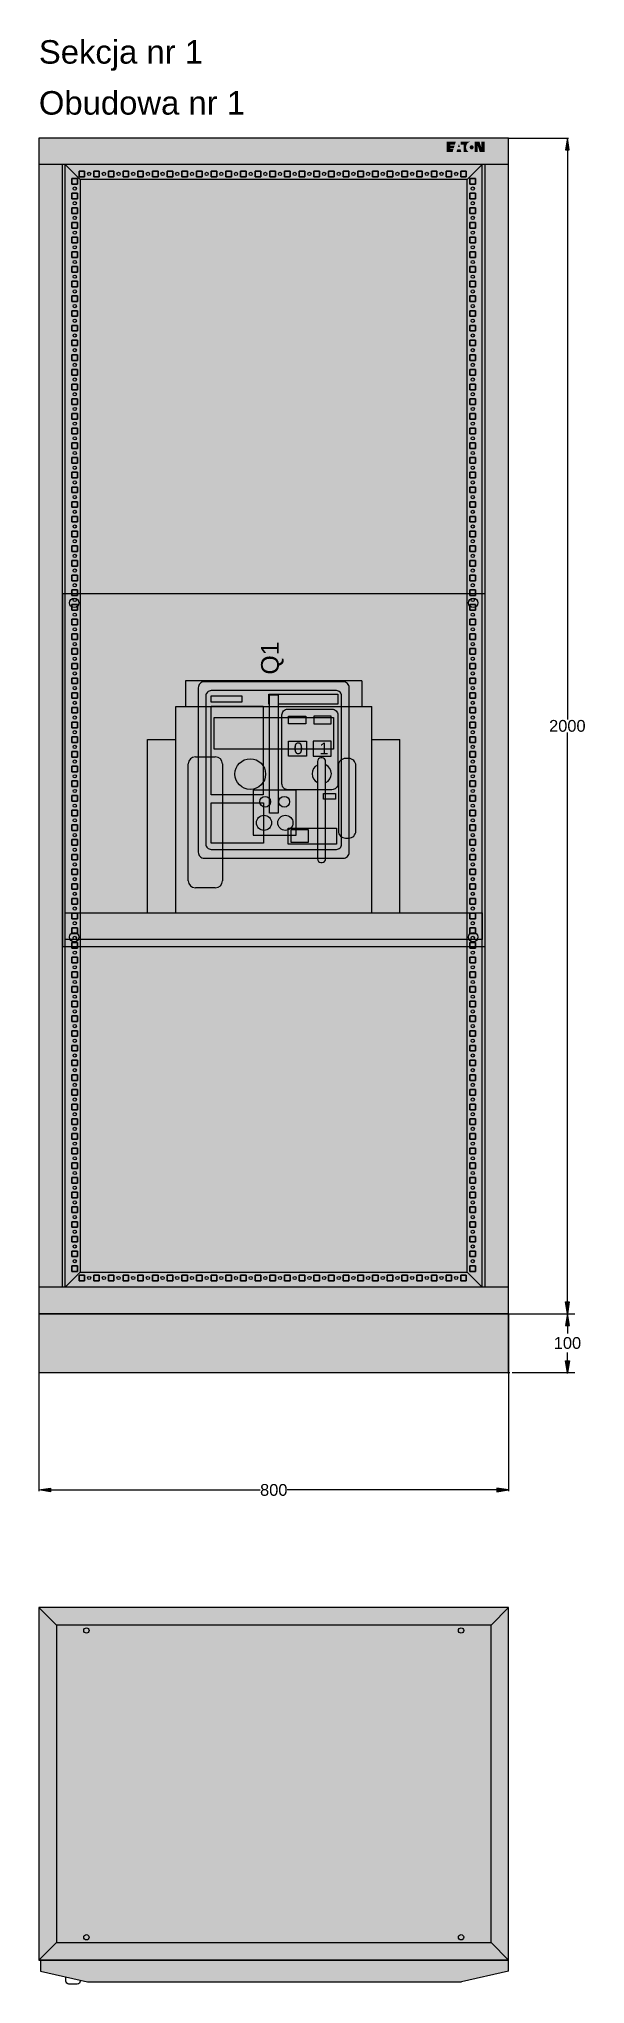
# Model space of a CAD drawing. Extents: x 0 to 93, y -114 to 217.
import ezdxf

# ---------------------------------------------------------------- set-up
doc = ezdxf.new("R2010")
doc.units = 0
doc.header["$PDMODE"] = 2
doc.header["$PDSIZE"] = 0.2
for name, color, linetype in [('description', 7, 'Continuous'), ('device_rail', 7, 'Continuous'), ('devices', 7, 'Continuous'), ('dimension', 7, 'Continuous'), ('front_plates', 7, 'Continuous'), ('OZNACZENIE', 7, 'Continuous'), ('rear_wall', 7, 'Continuous'), ('top_view', 7, 'Continuous')]:
    doc.layers.add(name, color=color, linetype=linetype)
doc.styles.get("Standard").update_dxf_attribs({"font": 'Arial', "height": 1})
doc.dimstyles.get("Standard").update_dxf_attribs({"dimtxt": 2, "dimasz": 2, "dimexe": 0.2, "dimexo": 0.05, "dimtad": 1, "dimtoh": 1, "dimdec": 0, "dimlfac": 10, "dimzin": 1, "dimdsep": 46, "dimtxsty": 'Standard', "dimsah": 1, "dimcen": 0.09, "dimadec": 4, "dimazin": 0, "dimtp": 1, "dimtm": 1, "dimtfac": 1, "dimtdec": 4, "dimtmove": 0, "dimatfit": 3, "dimfxl": 1, "dimtolj": 1, "dimtzin": 0, "dimarcsym": 0})

# ---------------------------------------------------------------- blocks, each defined once
blk = doc.blocks.new('*D23')
at = {"layer": 'dimension'}
for points in [[(89.67, 198), (90.33, 198), (90, 200)], [(89.67, 2), (90.33, 2), (90, 0)]]:
    blk.add_hatch(color=256, dxfattribs=at).paths.add_polyline_path(points, flags=0)
at = {"layer": 'Defpoints'}
for p in [(80, 200), (80, 0), (90, 0)]:
    blk.add_point(p, dxfattribs=at)
at = {"layer": 'dimension'}
for p, q in [((80.06, 200), (90.18, 200)), ((90, 198), (90, 101.11)), ((90, 2), (90, 98.89)), ((80.06, 0), (90.18, 0))]:
    blk.add_line(p, q, dxfattribs=at)
for points in [[(89.67, 198), (90.33, 198), (90, 200)], [(89.67, 2), (90.33, 2), (90, 0)]]:
    blk.add_lwpolyline(points, close=True, dxfattribs=at)
at = {"layer": 'dimension', "insert": (90, 100), "char_height": 2, "attachment_point": 5}
blk.add_mtext('\\A1;2000', dxfattribs=at)
blk = doc.blocks.new('*D24')
at = {"layer": 'dimension'}
for points in [[(2, -29.67), (2, -30.33), (0, -30)], [(78, -29.67), (78, -30.33), (80, -30)]]:
    blk.add_hatch(color=256, dxfattribs=at).paths.add_polyline_path(points, flags=0)
at = {"layer": 'Defpoints'}
for p in [(0, 0), (80, 0), (80, -30)]:
    blk.add_point(p, dxfattribs=at)
at = {"layer": 'dimension'}
for p, q in [((0, -0.06), (0, -30.18)), ((80, -0.06), (80, -30.18)), ((2, -30), (37.7, -30)), ((78, -30), (42.3, -30))]:
    blk.add_line(p, q, dxfattribs=at)
for points in [[(2, -29.67), (2, -30.33), (0, -30)], [(78, -29.67), (78, -30.33), (80, -30)]]:
    blk.add_lwpolyline(points, close=True, dxfattribs=at)
at = {"layer": 'dimension', "insert": (40, -30), "char_height": 2, "attachment_point": 5}
blk.add_mtext('\\A1;800', dxfattribs=at)
blk = doc.blocks.new('*D25')
at = {"layer": 'dimension'}
for points in [[(89.68, -2), (90.35, -2), (90.02, 0)], [(89.68, -8), (90.35, -8), (90.02, -10)]]:
    blk.add_hatch(color=256, dxfattribs=at).paths.add_polyline_path(points, flags=0)
for p, q in [((80.62, 0), (91.27, 0)), ((90.02, -2), (90.02, -3.37)), ((90.02, -8), (90.02, -6.62)), ((80.62, -10), (91.27, -10))]:
    blk.add_line(p, q, dxfattribs=at)
for points in [[(89.68, -2), (90.35, -2), (90.02, 0)], [(89.68, -8), (90.35, -8), (90.02, -10)]]:
    blk.add_lwpolyline(points, close=True, dxfattribs=at)
for p in [(80, 0), (80, -10), (90.02, -10)]:
    blk.add_point(p, dxfattribs=at)
at = {"layer": 'dimension', "insert": (90.02, -5), "char_height": 2, "attachment_point": 5}
blk.add_mtext('\\A1;100', dxfattribs=at)
blk = doc.blocks.new('115150b')
at = {"layer": 'device_rail'}
blk.add_hatch(color=254, dxfattribs=at).paths.add_polyline_path([(0.5, -28.82), (0.5, -24.32), (71.5, -24.32), (71.5, -28.82)])
at = {"layer": 'device_rail', "color": 18}
blk.add_lwpolyline([(0.5, -28.82), (0.5, -24.32), (71.5, -24.32), (71.5, -28.82)], close=True, dxfattribs=at)
at = {"flags": 1}
for tag, p in [('BD', (74.39, -12.6)), ('TYP', (74.39, -16.2)), ('NK', (74.39, -14.6)), ('PO', (74.39, -17.73))]:
    blk.add_attdef(tag, p, '', height=1, dxfattribs=at)
blk = doc.blocks.new('IZMX40_430')
at = {"layer": 'devices'}
h = blk.add_hatch(color=9, dxfattribs=at)
h.paths.add_polyline_path([(2.7, 18.92, 1), (0.88, 18.92, 1)], flags=0)
h.paths.add_polyline_path([(3.27, 15.34, 1), (0.69, 15.34, 1)], flags=0)
h.paths.add_polyline_path([(-0.37, 15.34, 1), (-2.94, 15.34, 1)], flags=0)
h.paths.add_polyline_path([(-0.56, 18.92, 1), (-2.38, 18.92, 1)], flags=0)
h.paths.add_polyline_path([(-0.56, 18.92, 1), (-2.38, 18.92, 1)], flags=0)
h.paths.add_polyline_path([(2.7, 18.92, 1), (0.88, 18.92, 1)], flags=0)
h.paths.add_polyline_path([(-0.37, 15.34, 1), (-2.94, 15.34, 1)], flags=0)
h.paths.add_polyline_path([(3.27, 15.34, 1), (0.69, 15.34, 1)], flags=0)
h.paths.add_polyline_path([(7.44, 25.15, 0.618283), (7.44, 22.22)], flags=0)
h.paths.add_polyline_path([(7.44, 9.21, 0.414214), (8.04, 8.6), (8.24, 8.6, 0.414214), (8.84, 9.21), (8.84, 22.2), (8.84, 25.18), (8.84, 25.78, 0.414214), (8.24, 26.39), (8.04, 26.39, 0.414214), (7.44, 25.78), (7.44, 25.15), (7.44, 22.22)], flags=0)
h.paths.add_polyline_path([(8.84, 22.2, 0.645879), (8.84, 25.18)], flags=0)
h.paths.add_polyline_path([(16.7, 35.1), (15.02, 35.1), (-15.02, 35.1), (-16.7, 35.1), (-16.7, 29.5), (-16.7, 0), (16.7, 0), (16.7, 29.5)], flags=0)
h.paths.add_polyline_path([(16.7, 0), (21.5, 0), (21.5, 29.5), (16.7, 29.5)], flags=0)
h.paths.add_polyline_path([(-21.5, 29.5), (-21.5, 0), (-16.7, 0), (-16.7, 29.5)], flags=0)
h.paths.add_polyline_path([(15.02, 39.5), (-15.02, 39.5), (-15.02, 35.1), (15.02, 35.1)], flags=0)
h.paths.add_polyline_path([(12.77, 12.73, 0.414214), (13.98, 13.94), (13.98, 25.07, 0.414214), (12.77, 26.28), (12.22, 26.28, 0.414214), (11.01, 25.07), (11.01, 13.94, 0.414214), (12.22, 12.73)], flags=0)
h.paths.add_polyline_path([(3.83, 13.25), (3.83, 20.89), (-3.51, 20.89), (-3.51, 13.25)], flags=0)
h.paths.add_polyline_path([(-1.38, 23.63, 1), (-6.61, 23.63, 1)], flags=0)
h.paths.add_polyline_path([(-13.34, 26.56, 0.414214), (-14.55, 25.35), (-14.55, 5.49, 0.414214), (-13.34, 4.28), (-9.95, 4.28, 0.414214), (-8.74, 5.49), (-8.74, 25.35, 0.414214), (-9.95, 26.56)], flags=0)
h.paths.add_polyline_path([(-10.16, 33.25), (-10.16, 27.84), (10.16, 27.84), (10.16, 33.25)], flags=0)
h.paths.add_polyline_path([(-9.95, 26.56, -0.414214), (-8.74, 25.35), (-8.74, 5.49, -0.414214), (-9.95, 4.28), (-13.34, 4.28, -0.414214), (-14.55, 5.49), (-14.55, 25.35, -0.414214), (-13.34, 26.56)], flags=0)
h.paths.add_polyline_path([(-1.38, 23.63, 1), (-6.61, 23.63, 1)], flags=0)
h.paths.add_polyline_path([(12.22, 12.73, -0.414214), (11.01, 13.94), (11.01, 25.07, -0.414214), (12.22, 26.28), (12.77, 26.28, -0.414214), (13.98, 25.07), (13.98, 13.94, -0.414214), (12.77, 12.73)], flags=0)
h.paths.add_polyline_path([(10.16, 33.25), (10.16, 27.84), (-10.16, 27.84), (-10.16, 33.25)], flags=0)
h.paths.add_polyline_path([(-3.51, 13.25), (-3.51, 20.89), (3.83, 20.89), (3.83, 13.25)], flags=0)
h.paths.add_polyline_path([(7.44, 22.22, -0.618283), (7.44, 25.15), (7.44, 25.78, -0.414214), (8.04, 26.39), (8.24, 26.39, -0.414214), (8.84, 25.78), (8.84, 25.18, -0.645879), (8.84, 22.2), (8.84, 9.21, -0.414214), (8.24, 8.6), (8.04, 8.6, -0.414214), (7.44, 9.21)], flags=0)
for p, q in [((15.02, 39.5), (-15.02, 39.5)), ((-15.02, 39.5), (-15.02, 35.1)), ((15.02, 39.5), (15.02, 35.1)), ((-16.7, 0), (-16.7, 35.1)), ((-16.7, 35.1), (16.7, 35.1)), ((16.7, 0), (16.7, 35.1)), ((-21.5, 0), (-21.5, 29.5)), ((-21.5, 29.5), (-16.7, 29.5)), ((-13.34, 26.56), (-9.95, 26.56)), ((16.7, 29.5), (21.5, 29.5)), ((21.5, 0), (21.5, 29.5)), ((-14.55, 5.49), (-14.55, 25.35)), ((-8.74, 25.35), (-8.74, 5.49)), ((-9.95, 4.28), (-13.34, 4.28)), ((-21.5, 0), (21.5, 0))]:
    blk.add_line(p, q, dxfattribs=at)
for points in [[(-10.16, 33.25), (10.16, 33.25), (10.16, 27.84), (-10.16, 27.84)], [(-3.51, 13.25), (3.83, 13.25), (3.83, 20.89), (-3.51, 20.89)]]:
    blk.add_lwpolyline(points, close=True, dxfattribs=at)
for points in [[(8.04, 8.6), (8.24, 8.6, 0.414214), (8.84, 9.21), (8.84, 25.78, 0.414214), (8.24, 26.39), (8.04, 26.39, 0.414214), (7.44, 25.78), (7.44, 9.21, 0.414214)], [(12.22, 12.73), (12.77, 12.73, 0.414214), (13.98, 13.94), (13.98, 25.07, 0.414214), (12.77, 26.28), (12.22, 26.28, 0.414214), (11.01, 25.07), (11.01, 13.94, 0.414214)]]:
    blk.add_lwpolyline(points, format="xyb", close=True, dxfattribs=at)
for centre, radius in [((-4, 23.63), 2.61), ((-1.66, 15.34), 1.29), ((-1.47, 18.92), 0.911), ((1.98, 15.34), 1.29), ((1.79, 18.92), 0.911)]:
    blk.add_circle(centre, radius, dxfattribs=at)
for centre, radius, start, end in [((-13.34, 25.35), 1.21, 90, 180), ((-9.95, 25.35), 1.21, 0, 90), ((8.17, 23.69), 1.64, 116.5444, 243.4556), ((8.17, 23.69), 1.64, 294.2848, 65.7152), ((-13.34, 5.49), 1.21, 180, 270), ((-9.95, 5.49), 1.21, 270, 0)]:
    blk.add_arc(centre, radius, start, end, dxfattribs=at)
at = {"flags": 1}
for tag, p in [('BD', (841.48, 349.09)), ('NK', (841.48, 347.1)), ('TYP', (841.48, 345.5)), ('PO', (841.48, 343.97)), ('BD', (610.31, 172.95)), ('TYP', (610.31, 169.36)), ('NK', (610.31, 170.96)), ('PO', (610.31, 167.82)), ('BD', (605.21, 138.06)), ('NK', (605.21, 136.06)), ('TYP', (605.21, 134.46)), ('PO', (605.21, 132.93)), ('BD', (25.12, 12.33)), ('NK', (25.12, 10.34)), ('TYP', (25.12, 8.74)), ('PO', (25.12, 7.2))]:
    blk.add_attdef(tag, p, '', height=1, dxfattribs=at)
at = {"layer": 'OZNACZENIE'}
blk.add_attdef('OZ', (0.86, 40.56), '', height=3.02, rotation=90, dxfattribs=at)
blk = doc.blocks.new('294925cxenergyizm')
at = {"layer": 'front_plates'}
blk.add_hatch(color=30, dxfattribs=at).paths.add_polyline_path([(0, 60), (0, 0), (72, 0), (72, 60)], flags=0)
h = blk.add_hatch(color=254, dxfattribs=at)
h.paths.add_polyline_path([(2.81, 58.43, 1), (1.22, 58.43, 1)], flags=0)
h.paths.add_polyline_path([(70.78, 58.43, 1), (69.19, 58.43, 1)], flags=0)
h.paths.add_polyline_path([(2.81, 1.57, 1), (1.22, 1.57, 1)], flags=0)
h.paths.add_polyline_path([(70.78, 1.57, 1), (69.19, 1.57, 1)], flags=0)
at = {"layer": 'front_plates', "color": 18}
blk.add_lwpolyline([(0, 60), (0, 0), (72, 0), (72, 60)], close=True, dxfattribs=at)
at = {"layer": 'front_plates', "color": 9}
for points in [[(24.15, 15), (47.85, 15, 0.414214), (48.85, 16), (48.85, 44, 0.414214), (47.85, 45), (24.15, 45, 0.414214), (23.15, 44), (23.15, 16, 0.414214)], [(25.33, 16.5), (46.66, 16.5, 0.414214), (47.56, 17.4), (47.56, 42.6, 0.414214), (46.66, 43.5), (25.33, 43.5, 0.414214), (24.43, 42.6), (24.43, 17.4, 0.414214)], [(38.39, 40.37), (45.92, 40.37, -0.414214), (46.92, 39.37), (46.92, 27.65, -0.414214), (45.92, 26.65), (38.39, 26.65, -0.414214), (37.39, 27.65), (37.39, 39.37, -0.414214)]]:
    blk.add_lwpolyline(points, format="xyb", close=True, dxfattribs=at)
for points in [[(25.33, 42.6), (30.54, 42.6), (30.54, 41.52), (25.33, 41.52)], [(25.33, 40.87), (34.21, 40.87), (34.21, 25.79), (25.33, 25.79)], [(35.27, 42.79), (36.73, 42.79), (36.73, 22.66), (35.27, 22.66)], [(38.53, 39.18), (41.48, 39.18), (41.48, 37.83), (38.53, 37.83)], [(45.78, 39.18), (42.83, 39.18), (42.83, 37.83), (45.78, 37.83)], [(38.53, 34.88), (41.59, 34.88), (41.59, 32.35), (38.53, 32.35)], [(45.78, 34.88), (42.73, 34.88), (42.73, 32.35), (45.78, 32.35)], [(25.33, 24.39), (34.28, 24.39), (34.28, 17.54), (25.33, 17.54)], [(44.45, 26.01), (46.54, 26.01), (46.54, 25.05), (44.45, 25.05)], [(38.44, 20.09), (46.66, 20.09), (46.66, 17.4), (38.44, 17.4)], [(38.95, 19.88), (41.86, 19.88), (41.86, 17.66), (38.95, 17.66)]]:
    blk.add_lwpolyline(points, close=True, dxfattribs=at)
blk.add_lwpolyline([(35.27, 41.18), (35.16, 41.18), (35.16, 42.89), (46.91, 42.89), (46.91, 41.18), (36.73, 41.18)], dxfattribs=at)
at = {"layer": 'front_plates'}
for centre in [(2.02, 58.43), (69.98, 58.43), (2.02, 1.57), (69.98, 1.57)]:
    blk.add_circle(centre, 0.796, dxfattribs=at)
at = {"flags": 1}
for tag, p in [('BD', (105.35, 16.91)), ('TYP', (105.35, 13.32)), ('NK', (105.35, 14.92)), ('PO', (105.35, 11.78))]:
    blk.add_attdef(tag, p, '', height=1, dxfattribs=at)
at = {"layer": 'front_plates', "color": 9, "char_height": 2, "attachment_point": 1}
for s, insert, width in [('0', (39.4, 34.69), 1.32), ('1', (43.78, 34.65), 0.7456)]:
    blk.add_mtext(s, dxfattribs=dict(at, insert=insert, width=width))
blk = doc.blocks.new('xvtl_8x6_top')
at = {"layer": 'top_view'}
h = blk.add_hatch(color=127, dxfattribs=at)
h.paths.add_polyline_path([(0, 0), (80, 0), (80, 60), (0, 60)])
h.paths.add_polyline_path([(3, 3), (77, 3), (77, 57), (3, 57)])
blk.add_hatch(color=115, dxfattribs=at).paths.add_polyline_path([(3, 3), (77, 3), (77, 57), (3, 57)])
blk.add_hatch(color=96, dxfattribs=at).paths.add_polyline_path([(80, -1.85), (80, 0), (0.3, 0), (0.3, -1.85), (8.3, -3.7), (72, -3.7)], flags=0)
for p, q in [((3, 57), (0, 60)), ((77, 57), (80, 60)), ((3, 3), (0, 0)), ((77, 3), (80, 0)), ((0.3, -1.85), (8.3, -3.7)), ((80, -1.85), (72, -3.7))]:
    blk.add_line(p, q, dxfattribs=at)
for points in [[(0, 0), (80, 0), (80, 60), (0, 60)], [(3, 3), (77, 3), (77, 57), (3, 57)]]:
    blk.add_lwpolyline(points, close=True, dxfattribs=at)
for points in [[(80, -1.85), (80, 0), (0.3, 0), (0.3, -1.85)], [(8.3, -3.7), (72, -3.7)]]:
    blk.add_lwpolyline(points, dxfattribs=at)
blk.add_lwpolyline([(7.04, -3.41), (7.04, -3.57, -0.414214), (6.54, -4.07), (5.11, -4.07, -0.414214), (4.61, -3.57), (4.61, -2.85)], format="xyb", dxfattribs=at)
for centre in [(8.1, 56.1), (71.9, 56.1), (8.1, 3.9), (71.9, 3.9)]:
    blk.add_circle(centre, 0.453, dxfattribs=at)
at = {"flags": 1}
for tag, p in [('BD', (-10.45, -13.35)), ('TYP', (-10.45, -16.94)), ('NK', (-10.45, -15.34)), ('PO', (-10.45, -18.48))]:
    blk.add_attdef(tag, p, '', height=1, dxfattribs=at)
blk = doc.blocks.new('114425a')
at = {"layer": 'rear_wall'}
blk.add_hatch(color=127, dxfattribs=at).paths.add_polyline_path([(0, 200), (0, 0), (80, 0), (80, 200)])
at = {"layer": 'rear_wall', "linetype": 'Continuous', "true_color": 0x0067c6}
for points in [[(70.84, 198.89), (70.06, 198.89), (70.06, 198.75), (70.8, 198.75), (70.65, 198.28), (70.05, 198.28), (70.05, 198.14), (70.61, 198.14), (70.46, 197.66), (69.45, 197.66), (69.45, 199.38), (70.99, 199.38)], [(73.43, 199.38), (71.83, 199.38), (71.83, 198.89), (72.34, 198.89), (72.34, 197.66), (73.15, 197.66), (73.13, 197.67), (73.1, 197.69), (73.06, 197.73), (73.02, 197.77), (72.98, 197.82), (72.93, 197.88), (72.88, 197.95), (72.84, 198.03), (72.81, 198.12), (72.78, 198.22), (72.76, 198.33), (72.75, 198.45), (72.75, 198.53), (72.76, 198.6), (72.78, 198.67), (72.79, 198.74), (72.82, 198.81), (72.84, 198.88), (72.88, 198.94), (72.91, 199), (72.95, 199.06), (73, 199.12), (73.05, 199.17), (73.1, 199.22), (73.16, 199.26), (73.22, 199.3), (73.29, 199.33), (73.36, 199.36)], [(73.79, 198.8), (73.71, 198.81), (73.63, 198.8), (73.56, 198.77), (73.5, 198.73), (73.44, 198.67), (73.4, 198.6), (73.38, 198.53), (73.37, 198.45), (73.38, 198.37), (73.4, 198.29), (73.44, 198.23), (73.49, 198.17), (73.55, 198.13), (73.62, 198.11), (73.7, 198.1), (73.78, 198.11), (73.85, 198.13), (73.92, 198.17), (73.97, 198.23), (74.01, 198.29), (74.04, 198.37), (74.04, 198.45), (74.04, 198.53), (74.01, 198.6), (73.97, 198.67), (73.92, 198.73), (73.86, 198.77)], [(75.36, 198.35), (75.37, 198.35), (75.37, 198.32), (75.38, 198.3), (75.38, 198.32), (75.38, 198.34), (75.38, 198.35), (75.38, 199.38), (75.9, 199.38), (75.9, 197.66), (75.07, 197.66), (74.76, 198.68), (74.75, 198.7), (74.75, 198.72), (74.74, 198.74), (74.74, 198.69), (74.74, 198.64), (74.74, 198.57), (74.74, 197.66), (74.22, 197.66), (74.22, 199.38), (75.05, 199.38)], [(71.26, 198.11), (71.12, 197.66), (71.95, 197.66), (71.81, 198.11)]]:
    blk.add_hatch(color=152, dxfattribs=at).paths.add_polyline_path(points)
at = {"layer": 'rear_wall', "true_color": 0xffffff}
blk.add_hatch(color=7, dxfattribs=at).paths.add_polyline_path([(69.46, 199.38), (75.9, 199.38), (75.9, 197.66), (69.46, 197.66)], flags=0)
at = {"layer": 'rear_wall', "linetype": 'Continuous', "true_color": 0x0067c6}
blk.add_hatch(color=152, dxfattribs=at).paths.add_polyline_path([(71.38, 198.5), (71.7, 198.5), (71.54, 199.05)], flags=0)
at = {"layer": 'rear_wall'}
blk.add_hatch(color=245, dxfattribs=at).paths.add_polyline_path([(7.04, 7.05), (72.94, 7.05), (72.92, 192.95), (7.04, 192.95)], flags=0)
for p, q in [((80, 200), (0, 200)), ((0, 200), (0, 0)), ((80, 200), (0, 200)), ((0, 200), (0, 0)), ((80, 0), (80, 200)), ((80, 0), (80, 200)), ((80, 195.5), (0, 195.5)), ((80, 195.5), (0, 195.5)), ((4, 4.5), (4, 195.5)), ((4, 4.5), (4, 195.5)), ((4.5, 4.5), (4.5, 195.5)), ((4.5, 195.5), (7.04, 192.95)), ((4.5, 4.5), (4.5, 195.5)), ((4.5, 195.5), (7.04, 192.95)), ((72.92, 192.95), (75.5, 195.5)), ((72.92, 192.95), (75.5, 195.5)), ((75.5, 4.5), (75.5, 195.5)), ((75.5, 4.5), (75.5, 195.5)), ((76, 4.5), (76, 195.5)), ((76, 4.5), (76, 195.5)), ((72.92, 192.95), (7.04, 192.95)), ((7.04, 192.95), (7.04, 7.05)), ((72.92, 192.95), (7.04, 192.95)), ((7.04, 192.95), (7.04, 7.05)), ((72.94, 7.05), (72.92, 192.95)), ((72.94, 7.05), (72.92, 192.95)), ((7.04, 7.05), (4.5, 4.5)), ((4.5, 4.5), (7.04, 7.05)), ((4.5, 4.5), (7.04, 7.05)), ((7.04, 7.05), (72.94, 7.05)), ((72.94, 7.05), (75.5, 4.5)), ((72.94, 7.05), (75.5, 4.5)), ((80, 4.5), (0, 4.5)), ((80, 4.5), (0, 4.5)), ((0, 0), (80, 0)), ((0, 0), (80, 0))]:
    blk.add_line(p, q, dxfattribs=at)
for points in [[(5.63, 192.2), (6.58, 192.2), (6.58, 193.15), (5.63, 193.15)], [(5.63, 192.2), (6.58, 192.2), (6.58, 193.15), (5.63, 193.15)], [(6.58, 192.2), (5.63, 192.2), (5.63, 193.15), (6.58, 193.15)], [(6.84, 194.4), (7.79, 194.4), (7.79, 193.45), (6.84, 193.45)], [(6.84, 193.45), (7.79, 193.45), (7.79, 194.4), (6.84, 194.4)], [(9.34, 194.4), (10.29, 194.4), (10.29, 193.45), (9.34, 193.45)], [(9.34, 193.45), (10.29, 193.45), (10.29, 194.4), (9.34, 194.4)], [(11.84, 194.4), (12.79, 194.4), (12.79, 193.45), (11.84, 193.45)], [(11.84, 193.45), (12.79, 193.45), (12.79, 194.4), (11.84, 194.4)], [(14.34, 194.4), (15.29, 194.4), (15.29, 193.45), (14.34, 193.45)], [(14.34, 193.45), (15.29, 193.45), (15.29, 194.4), (14.34, 194.4)], [(16.84, 194.4), (17.79, 194.4), (17.79, 193.45), (16.84, 193.45)], [(16.84, 193.45), (17.79, 193.45), (17.79, 194.4), (16.84, 194.4)], [(19.34, 194.4), (20.29, 194.4), (20.29, 193.45), (19.34, 193.45)], [(19.34, 193.45), (20.29, 193.45), (20.29, 194.4), (19.34, 194.4)], [(21.84, 194.4), (22.79, 194.4), (22.79, 193.45), (21.84, 193.45)], [(21.84, 193.45), (22.79, 193.45), (22.79, 194.4), (21.84, 194.4)], [(24.34, 194.4), (25.29, 194.4), (25.29, 193.45), (24.34, 193.45)], [(24.34, 193.45), (25.29, 193.45), (25.29, 194.4), (24.34, 194.4)], [(26.84, 194.4), (27.79, 194.4), (27.79, 193.45), (26.84, 193.45)], [(26.84, 193.45), (27.79, 193.45), (27.79, 194.4), (26.84, 194.4)], [(29.34, 194.4), (30.29, 194.4), (30.29, 193.45), (29.34, 193.45)], [(29.34, 193.45), (30.29, 193.45), (30.29, 194.4), (29.34, 194.4)], [(31.84, 194.4), (32.79, 194.4), (32.79, 193.45), (31.84, 193.45)], [(31.84, 193.45), (32.79, 193.45), (32.79, 194.4), (31.84, 194.4)], [(34.34, 194.4), (35.29, 194.4), (35.29, 193.45), (34.34, 193.45)], [(34.34, 193.45), (35.29, 193.45), (35.29, 194.4), (34.34, 194.4)], [(36.84, 194.4), (37.79, 194.4), (37.79, 193.45), (36.84, 193.45)], [(36.84, 193.45), (37.79, 193.45), (37.79, 194.4), (36.84, 194.4)], [(39.34, 194.4), (40.29, 194.4), (40.29, 193.45), (39.34, 193.45)], [(39.34, 193.45), (40.29, 193.45), (40.29, 194.4), (39.34, 194.4)], [(41.84, 194.4), (42.79, 194.4), (42.79, 193.45), (41.84, 193.45)], [(41.84, 193.45), (42.79, 193.45), (42.79, 194.4), (41.84, 194.4)], [(44.34, 194.4), (45.29, 194.4), (45.29, 193.45), (44.34, 193.45)], [(44.34, 193.45), (45.29, 193.45), (45.29, 194.4), (44.34, 194.4)], [(46.84, 194.4), (47.79, 194.4), (47.79, 193.45), (46.84, 193.45)], [(46.84, 193.45), (47.79, 193.45), (47.79, 194.4), (46.84, 194.4)], [(49.34, 194.4), (50.29, 194.4), (50.29, 193.45), (49.34, 193.45)], [(49.34, 193.45), (50.29, 193.45), (50.29, 194.4), (49.34, 194.4)], [(51.84, 194.4), (52.79, 194.4), (52.79, 193.45), (51.84, 193.45)], [(51.84, 193.45), (52.79, 193.45), (52.79, 194.4), (51.84, 194.4)], [(54.34, 194.4), (55.29, 194.4), (55.29, 193.45), (54.34, 193.45)], [(54.34, 193.45), (55.29, 193.45), (55.29, 194.4), (54.34, 194.4)], [(56.84, 194.4), (57.79, 194.4), (57.79, 193.45), (56.84, 193.45)], [(56.84, 193.45), (57.79, 193.45), (57.79, 194.4), (56.84, 194.4)], [(59.34, 194.4), (60.29, 194.4), (60.29, 193.45), (59.34, 193.45)], [(59.34, 193.45), (60.29, 193.45), (60.29, 194.4), (59.34, 194.4)], [(61.84, 194.4), (62.79, 194.4), (62.79, 193.45), (61.84, 193.45)], [(61.84, 193.45), (62.79, 193.45), (62.79, 194.4), (61.84, 194.4)], [(64.34, 194.4), (65.29, 194.4), (65.29, 193.45), (64.34, 193.45)], [(64.34, 193.45), (65.29, 193.45), (65.29, 194.4), (64.34, 194.4)], [(66.84, 194.4), (67.79, 194.4), (67.79, 193.45), (66.84, 193.45)], [(66.84, 193.45), (67.79, 193.45), (67.79, 194.4), (66.84, 194.4)], [(69.34, 194.4), (70.29, 194.4), (70.29, 193.45), (69.34, 193.45)], [(69.34, 193.45), (70.29, 193.45), (70.29, 194.4), (69.34, 194.4)], [(71.84, 194.4), (72.79, 194.4), (72.79, 193.45), (71.84, 193.45)], [(71.84, 193.45), (72.79, 193.45), (72.79, 194.4), (71.84, 194.4)], [(74.37, 192.2), (73.42, 192.2), (73.42, 193.15), (74.37, 193.15)], [(74.37, 192.2), (73.42, 192.2), (73.42, 193.15), (74.37, 193.15)], [(73.42, 192.2), (74.37, 192.2), (74.37, 193.15), (73.42, 193.15)], [(5.63, 189.7), (6.58, 189.7), (6.58, 190.65), (5.63, 190.65)], [(5.63, 189.7), (6.58, 189.7), (6.58, 190.65), (5.63, 190.65)], [(6.58, 189.7), (5.63, 189.7), (5.63, 190.65), (6.58, 190.65)], [(74.37, 189.7), (73.42, 189.7), (73.42, 190.65), (74.37, 190.65)], [(74.37, 189.7), (73.42, 189.7), (73.42, 190.65), (74.37, 190.65)], [(73.42, 189.7), (74.37, 189.7), (74.37, 190.65), (73.42, 190.65)], [(5.63, 187.2), (6.58, 187.2), (6.58, 188.15), (5.63, 188.15)], [(5.63, 187.2), (6.58, 187.2), (6.58, 188.15), (5.63, 188.15)], [(6.58, 187.2), (5.63, 187.2), (5.63, 188.15), (6.58, 188.15)], [(5.63, 184.7), (6.58, 184.7), (6.58, 185.65), (5.63, 185.65)], [(5.63, 184.7), (6.58, 184.7), (6.58, 185.65), (5.63, 185.65)], [(6.58, 184.7), (5.63, 184.7), (5.63, 185.65), (6.58, 185.65)], [(74.37, 187.2), (73.42, 187.2), (73.42, 188.15), (74.37, 188.15)], [(74.37, 187.2), (73.42, 187.2), (73.42, 188.15), (74.37, 188.15)], [(73.42, 187.2), (74.37, 187.2), (74.37, 188.15), (73.42, 188.15)], [(74.37, 184.7), (73.42, 184.7), (73.42, 185.65), (74.37, 185.65)], [(74.37, 184.7), (73.42, 184.7), (73.42, 185.65), (74.37, 185.65)], [(73.42, 184.7), (74.37, 184.7), (74.37, 185.65), (73.42, 185.65)], [(5.63, 182.2), (6.58, 182.2), (6.58, 183.15), (5.63, 183.15)], [(5.63, 182.2), (6.58, 182.2), (6.58, 183.15), (5.63, 183.15)], [(6.58, 182.2), (5.63, 182.2), (5.63, 183.15), (6.58, 183.15)], [(74.37, 182.2), (73.42, 182.2), (73.42, 183.15), (74.37, 183.15)], [(74.37, 182.2), (73.42, 182.2), (73.42, 183.15), (74.37, 183.15)], [(73.42, 182.2), (74.37, 182.2), (74.37, 183.15), (73.42, 183.15)], [(5.63, 179.7), (6.58, 179.7), (6.58, 180.65), (5.63, 180.65)], [(5.63, 179.7), (6.58, 179.7), (6.58, 180.65), (5.63, 180.65)], [(6.58, 179.7), (5.63, 179.7), (5.63, 180.65), (6.58, 180.65)], [(74.37, 179.7), (73.42, 179.7), (73.42, 180.65), (74.37, 180.65)], [(74.37, 179.7), (73.42, 179.7), (73.42, 180.65), (74.37, 180.65)], [(73.42, 179.7), (74.37, 179.7), (74.37, 180.65), (73.42, 180.65)], [(5.63, 177.2), (6.58, 177.2), (6.58, 178.15), (5.63, 178.15)], [(5.63, 177.2), (6.58, 177.2), (6.58, 178.15), (5.63, 178.15)], [(6.58, 177.2), (5.63, 177.2), (5.63, 178.15), (6.58, 178.15)], [(5.63, 174.7), (6.58, 174.7), (6.58, 175.65), (5.63, 175.65)], [(5.63, 174.7), (6.58, 174.7), (6.58, 175.65), (5.63, 175.65)], [(6.58, 174.7), (5.63, 174.7), (5.63, 175.65), (6.58, 175.65)], [(74.37, 177.2), (73.42, 177.2), (73.42, 178.15), (74.37, 178.15)], [(74.37, 177.2), (73.42, 177.2), (73.42, 178.15), (74.37, 178.15)], [(73.42, 177.2), (74.37, 177.2), (74.37, 178.15), (73.42, 178.15)], [(74.37, 174.7), (73.42, 174.7), (73.42, 175.65), (74.37, 175.65)], [(74.37, 174.7), (73.42, 174.7), (73.42, 175.65), (74.37, 175.65)], [(73.42, 174.7), (74.37, 174.7), (74.37, 175.65), (73.42, 175.65)], [(5.63, 172.2), (6.58, 172.2), (6.58, 173.15), (5.63, 173.15)], [(5.63, 172.2), (6.58, 172.2), (6.58, 173.15), (5.63, 173.15)], [(6.58, 172.2), (5.63, 172.2), (5.63, 173.15), (6.58, 173.15)], [(74.37, 172.2), (73.42, 172.2), (73.42, 173.15), (74.37, 173.15)], [(74.37, 172.2), (73.42, 172.2), (73.42, 173.15), (74.37, 173.15)], [(73.42, 172.2), (74.37, 172.2), (74.37, 173.15), (73.42, 173.15)], [(5.63, 169.7), (6.58, 169.7), (6.58, 170.65), (5.63, 170.65)], [(5.63, 169.7), (6.58, 169.7), (6.58, 170.65), (5.63, 170.65)], [(6.58, 169.7), (5.63, 169.7), (5.63, 170.65), (6.58, 170.65)], [(74.37, 169.7), (73.42, 169.7), (73.42, 170.65), (74.37, 170.65)], [(74.37, 169.7), (73.42, 169.7), (73.42, 170.65), (74.37, 170.65)], [(73.42, 169.7), (74.37, 169.7), (74.37, 170.65), (73.42, 170.65)], [(5.63, 167.2), (6.58, 167.2), (6.58, 168.15), (5.63, 168.15)], [(5.63, 167.2), (6.58, 167.2), (6.58, 168.15), (5.63, 168.15)], [(5.63, 167.2), (6.58, 167.2), (6.58, 168.15), (5.63, 168.15)], [(6.58, 167.2), (5.63, 167.2), (5.63, 168.15), (6.58, 168.15)], [(5.63, 164.7), (6.58, 164.7), (6.58, 165.65), (5.63, 165.65)], [(5.63, 164.7), (6.58, 164.7), (6.58, 165.65), (5.63, 165.65)], [(5.63, 164.7), (6.58, 164.7), (6.58, 165.65), (5.63, 165.65)], [(6.58, 164.7), (5.63, 164.7), (5.63, 165.65), (6.58, 165.65)], [(74.37, 167.2), (73.42, 167.2), (73.42, 168.15), (74.37, 168.15)], [(74.37, 167.2), (73.42, 167.2), (73.42, 168.15), (74.37, 168.15)], [(74.37, 167.2), (73.42, 167.2), (73.42, 168.15), (74.37, 168.15)], [(73.42, 167.2), (74.37, 167.2), (74.37, 168.15), (73.42, 168.15)], [(74.37, 164.7), (73.42, 164.7), (73.42, 165.65), (74.37, 165.65)], [(74.37, 164.7), (73.42, 164.7), (73.42, 165.65), (74.37, 165.65)], [(74.37, 164.7), (73.42, 164.7), (73.42, 165.65), (74.37, 165.65)], [(73.42, 164.7), (74.37, 164.7), (74.37, 165.65), (73.42, 165.65)], [(5.63, 162.2), (6.58, 162.2), (6.58, 163.15), (5.63, 163.15)], [(5.63, 162.2), (6.58, 162.2), (6.58, 163.15), (5.63, 163.15)], [(6.58, 162.2), (5.63, 162.2), (5.63, 163.15), (6.58, 163.15)], [(74.37, 162.2), (73.42, 162.2), (73.42, 163.15), (74.37, 163.15)], [(74.37, 162.2), (73.42, 162.2), (73.42, 163.15), (74.37, 163.15)], [(73.42, 162.2), (74.37, 162.2), (74.37, 163.15), (73.42, 163.15)], [(5.63, 159.7), (6.58, 159.7), (6.58, 160.65), (5.63, 160.65)], [(5.63, 159.7), (6.58, 159.7), (6.58, 160.65), (5.63, 160.65)], [(6.58, 159.7), (5.63, 159.7), (5.63, 160.65), (6.58, 160.65)], [(74.37, 159.7), (73.42, 159.7), (73.42, 160.65), (74.37, 160.65)], [(74.37, 159.7), (73.42, 159.7), (73.42, 160.65), (74.37, 160.65)], [(73.42, 159.7), (74.37, 159.7), (74.37, 160.65), (73.42, 160.65)], [(5.63, 157.2), (6.58, 157.2), (6.58, 158.15), (5.63, 158.15)], [(5.63, 157.2), (6.58, 157.2), (6.58, 158.15), (5.63, 158.15)], [(6.58, 157.2), (5.63, 157.2), (5.63, 158.15), (6.58, 158.15)], [(5.63, 154.7), (6.58, 154.7), (6.58, 155.65), (5.63, 155.65)], [(5.63, 154.7), (6.58, 154.7), (6.58, 155.65), (5.63, 155.65)], [(6.58, 154.7), (5.63, 154.7), (5.63, 155.65), (6.58, 155.65)], [(74.37, 157.2), (73.42, 157.2), (73.42, 158.15), (74.37, 158.15)], [(74.37, 157.2), (73.42, 157.2), (73.42, 158.15), (74.37, 158.15)], [(73.42, 157.2), (74.37, 157.2), (74.37, 158.15), (73.42, 158.15)], [(74.37, 154.7), (73.42, 154.7), (73.42, 155.65), (74.37, 155.65)], [(74.37, 154.7), (73.42, 154.7), (73.42, 155.65), (74.37, 155.65)], [(73.42, 154.7), (74.37, 154.7), (74.37, 155.65), (73.42, 155.65)], [(5.63, 152.2), (6.58, 152.2), (6.58, 153.15), (5.63, 153.15)], [(5.63, 152.2), (6.58, 152.2), (6.58, 153.15), (5.63, 153.15)], [(6.58, 152.2), (5.63, 152.2), (5.63, 153.15), (6.58, 153.15)], [(74.37, 152.2), (73.42, 152.2), (73.42, 153.15), (74.37, 153.15)], [(74.37, 152.2), (73.42, 152.2), (73.42, 153.15), (74.37, 153.15)], [(73.42, 152.2), (74.37, 152.2), (74.37, 153.15), (73.42, 153.15)], [(5.63, 149.7), (6.58, 149.7), (6.58, 150.65), (5.63, 150.65)], [(5.63, 149.7), (6.58, 149.7), (6.58, 150.65), (5.63, 150.65)], [(6.58, 149.7), (5.63, 149.7), (5.63, 150.65), (6.58, 150.65)], [(74.37, 149.7), (73.42, 149.7), (73.42, 150.65), (74.37, 150.65)], [(74.37, 149.7), (73.42, 149.7), (73.42, 150.65), (74.37, 150.65)], [(73.42, 149.7), (74.37, 149.7), (74.37, 150.65), (73.42, 150.65)], [(5.63, 147.2), (6.58, 147.2), (6.58, 148.15), (5.63, 148.15)], [(5.63, 147.2), (6.58, 147.2), (6.58, 148.15), (5.63, 148.15)], [(6.58, 147.2), (5.63, 147.2), (5.63, 148.15), (6.58, 148.15)], [(5.63, 144.7), (6.58, 144.7), (6.58, 145.65), (5.63, 145.65)], [(5.63, 144.7), (6.58, 144.7), (6.58, 145.65), (5.63, 145.65)], [(6.58, 144.7), (5.63, 144.7), (5.63, 145.65), (6.58, 145.65)], [(74.37, 147.2), (73.42, 147.2), (73.42, 148.15), (74.37, 148.15)], [(74.37, 147.2), (73.42, 147.2), (73.42, 148.15), (74.37, 148.15)], [(73.42, 147.2), (74.37, 147.2), (74.37, 148.15), (73.42, 148.15)], [(74.37, 144.7), (73.42, 144.7), (73.42, 145.65), (74.37, 145.65)], [(74.37, 144.7), (73.42, 144.7), (73.42, 145.65), (74.37, 145.65)], [(73.42, 144.7), (74.37, 144.7), (74.37, 145.65), (73.42, 145.65)], [(5.63, 142.2), (6.58, 142.2), (6.58, 143.15), (5.63, 143.15)], [(6.58, 142.2), (5.63, 142.2), (5.63, 143.15), (6.58, 143.15)], [(74.37, 142.2), (73.42, 142.2), (73.42, 143.15), (74.37, 143.15)], [(73.42, 142.2), (74.37, 142.2), (74.37, 143.15), (73.42, 143.15)], [(5.63, 139.7), (6.58, 139.7), (6.58, 140.65), (5.63, 140.65)], [(6.58, 139.7), (5.63, 139.7), (5.63, 140.65), (6.58, 140.65)], [(74.37, 139.7), (73.42, 139.7), (73.42, 140.65), (74.37, 140.65)], [(73.42, 139.7), (74.37, 139.7), (74.37, 140.65), (73.42, 140.65)], [(5.63, 137.2), (6.58, 137.2), (6.58, 138.15), (5.63, 138.15)], [(6.58, 137.2), (5.63, 137.2), (5.63, 138.15), (6.58, 138.15)], [(74.37, 137.2), (73.42, 137.2), (73.42, 138.15), (74.37, 138.15)], [(73.42, 137.2), (74.37, 137.2), (74.37, 138.15), (73.42, 138.15)], [(5.63, 134.7), (6.58, 134.7), (6.58, 135.65), (5.63, 135.65)], [(6.58, 134.7), (5.63, 134.7), (5.63, 135.65), (6.58, 135.65)], [(5.63, 132.2), (6.58, 132.2), (6.58, 133.15), (5.63, 133.15)], [(6.58, 132.2), (5.63, 132.2), (5.63, 133.15), (6.58, 133.15)], [(74.37, 134.7), (73.42, 134.7), (73.42, 135.65), (74.37, 135.65)], [(73.42, 134.7), (74.37, 134.7), (74.37, 135.65), (73.42, 135.65)], [(74.37, 132.2), (73.42, 132.2), (73.42, 133.15), (74.37, 133.15)], [(73.42, 132.2), (74.37, 132.2), (74.37, 133.15), (73.42, 133.15)], [(5.63, 129.7), (6.58, 129.7), (6.58, 130.65), (5.63, 130.65)], [(6.58, 129.7), (5.63, 129.7), (5.63, 130.65), (6.58, 130.65)], [(74.37, 129.7), (73.42, 129.7), (73.42, 130.65), (74.37, 130.65)], [(73.42, 129.7), (74.37, 129.7), (74.37, 130.65), (73.42, 130.65)], [(5.63, 127.2), (6.58, 127.2), (6.58, 128.15), (5.63, 128.15)], [(6.58, 127.2), (5.63, 127.2), (5.63, 128.15), (6.58, 128.15)], [(74.37, 127.2), (73.42, 127.2), (73.42, 128.15), (74.37, 128.15)], [(73.42, 127.2), (74.37, 127.2), (74.37, 128.15), (73.42, 128.15)], [(5.63, 124.7), (6.58, 124.7), (6.58, 125.65), (5.63, 125.65)], [(6.58, 124.7), (5.63, 124.7), (5.63, 125.65), (6.58, 125.65)], [(5.63, 122.2), (6.58, 122.2), (6.58, 123.15), (5.63, 123.15)], [(6.58, 122.2), (5.63, 122.2), (5.63, 123.15), (6.58, 123.15)], [(74.37, 124.7), (73.42, 124.7), (73.42, 125.65), (74.37, 125.65)], [(73.42, 124.7), (74.37, 124.7), (74.37, 125.65), (73.42, 125.65)], [(74.37, 122.2), (73.42, 122.2), (73.42, 123.15), (74.37, 123.15)], [(73.42, 122.2), (74.37, 122.2), (74.37, 123.15), (73.42, 123.15)], [(5.63, 119.7), (6.58, 119.7), (6.58, 120.65), (5.63, 120.65)], [(6.58, 119.7), (5.63, 119.7), (5.63, 120.65), (6.58, 120.65)], [(74.37, 119.7), (73.42, 119.7), (73.42, 120.65), (74.37, 120.65)], [(73.42, 119.7), (74.37, 119.7), (74.37, 120.65), (73.42, 120.65)], [(5.63, 117.2), (6.58, 117.2), (6.58, 118.15), (5.63, 118.15)], [(6.58, 117.2), (5.63, 117.2), (5.63, 118.15), (6.58, 118.15)], [(74.37, 117.2), (73.42, 117.2), (73.42, 118.15), (74.37, 118.15)], [(73.42, 117.2), (74.37, 117.2), (74.37, 118.15), (73.42, 118.15)], [(5.63, 114.7), (6.58, 114.7), (6.58, 115.65), (5.63, 115.65)], [(6.58, 114.7), (5.63, 114.7), (5.63, 115.65), (6.58, 115.65)], [(5.63, 112.2), (6.58, 112.2), (6.58, 113.15), (5.63, 113.15)], [(6.58, 112.2), (5.63, 112.2), (5.63, 113.15), (6.58, 113.15)], [(74.37, 114.7), (73.42, 114.7), (73.42, 115.65), (74.37, 115.65)], [(73.42, 114.7), (74.37, 114.7), (74.37, 115.65), (73.42, 115.65)], [(74.37, 112.2), (73.42, 112.2), (73.42, 113.15), (74.37, 113.15)], [(73.42, 112.2), (74.37, 112.2), (74.37, 113.15), (73.42, 113.15)], [(5.63, 109.7), (6.58, 109.7), (6.58, 110.65), (5.63, 110.65)], [(6.58, 109.7), (5.63, 109.7), (5.63, 110.65), (6.58, 110.65)], [(74.37, 109.7), (73.42, 109.7), (73.42, 110.65), (74.37, 110.65)], [(73.42, 109.7), (74.37, 109.7), (74.37, 110.65), (73.42, 110.65)], [(5.63, 107.2), (6.58, 107.2), (6.58, 108.15), (5.63, 108.15)], [(6.58, 107.2), (5.63, 107.2), (5.63, 108.15), (6.58, 108.15)], [(74.37, 107.2), (73.42, 107.2), (73.42, 108.15), (74.37, 108.15)], [(73.42, 107.2), (74.37, 107.2), (74.37, 108.15), (73.42, 108.15)], [(5.63, 104.7), (6.58, 104.7), (6.58, 105.65), (5.63, 105.65)], [(6.58, 104.7), (5.63, 104.7), (5.63, 105.65), (6.58, 105.65)], [(5.63, 102.2), (6.58, 102.2), (6.58, 103.15), (5.63, 103.15)], [(6.58, 102.2), (5.63, 102.2), (5.63, 103.15), (6.58, 103.15)], [(74.37, 104.7), (73.42, 104.7), (73.42, 105.65), (74.37, 105.65)], [(73.42, 104.7), (74.37, 104.7), (74.37, 105.65), (73.42, 105.65)], [(74.37, 102.2), (73.42, 102.2), (73.42, 103.15), (74.37, 103.15)], [(73.42, 102.2), (74.37, 102.2), (74.37, 103.15), (73.42, 103.15)], [(5.63, 99.7), (6.58, 99.7), (6.58, 100.65), (5.63, 100.65)], [(6.58, 99.7), (5.63, 99.7), (5.63, 100.65), (6.58, 100.65)], [(74.37, 99.7), (73.42, 99.7), (73.42, 100.65), (74.37, 100.65)], [(73.42, 99.7), (74.37, 99.7), (74.37, 100.65), (73.42, 100.65)], [(5.63, 97.2), (6.58, 97.2), (6.58, 98.15), (5.63, 98.15)], [(6.58, 97.2), (5.63, 97.2), (5.63, 98.15), (6.58, 98.15)], [(74.37, 97.2), (73.42, 97.2), (73.42, 98.15), (74.37, 98.15)], [(73.42, 97.2), (74.37, 97.2), (74.37, 98.15), (73.42, 98.15)], [(5.63, 94.7), (6.58, 94.7), (6.58, 95.65), (5.63, 95.65)], [(6.58, 94.7), (5.63, 94.7), (5.63, 95.65), (6.58, 95.65)], [(5.63, 92.2), (6.58, 92.2), (6.58, 93.15), (5.63, 93.15)], [(6.58, 92.2), (5.63, 92.2), (5.63, 93.15), (6.58, 93.15)], [(74.37, 94.7), (73.42, 94.7), (73.42, 95.65), (74.37, 95.65)], [(73.42, 94.7), (74.37, 94.7), (74.37, 95.65), (73.42, 95.65)], [(74.37, 92.2), (73.42, 92.2), (73.42, 93.15), (74.37, 93.15)], [(73.42, 92.2), (74.37, 92.2), (74.37, 93.15), (73.42, 93.15)], [(5.63, 89.7), (6.58, 89.7), (6.58, 90.65), (5.63, 90.65)], [(6.58, 89.7), (5.63, 89.7), (5.63, 90.65), (6.58, 90.65)], [(74.37, 89.7), (73.42, 89.7), (73.42, 90.65), (74.37, 90.65)], [(73.42, 89.7), (74.37, 89.7), (74.37, 90.65), (73.42, 90.65)], [(5.63, 87.2), (6.58, 87.2), (6.58, 88.15), (5.63, 88.15)], [(6.58, 87.2), (5.63, 87.2), (5.63, 88.15), (6.58, 88.15)], [(74.37, 87.2), (73.42, 87.2), (73.42, 88.15), (74.37, 88.15)], [(73.42, 87.2), (74.37, 87.2), (74.37, 88.15), (73.42, 88.15)], [(5.63, 84.7), (6.58, 84.7), (6.58, 85.65), (5.63, 85.65)], [(6.58, 84.7), (5.63, 84.7), (5.63, 85.65), (6.58, 85.65)], [(5.63, 82.2), (6.58, 82.2), (6.58, 83.15), (5.63, 83.15)], [(6.58, 82.2), (5.63, 82.2), (5.63, 83.15), (6.58, 83.15)], [(74.37, 84.7), (73.42, 84.7), (73.42, 85.65), (74.37, 85.65)], [(73.42, 84.7), (74.37, 84.7), (74.37, 85.65), (73.42, 85.65)], [(74.37, 82.2), (73.42, 82.2), (73.42, 83.15), (74.37, 83.15)], [(73.42, 82.2), (74.37, 82.2), (74.37, 83.15), (73.42, 83.15)], [(5.63, 79.7), (6.58, 79.7), (6.58, 80.65), (5.63, 80.65)], [(6.58, 79.7), (5.63, 79.7), (5.63, 80.65), (6.58, 80.65)], [(74.37, 79.7), (73.42, 79.7), (73.42, 80.65), (74.37, 80.65)], [(73.42, 79.7), (74.37, 79.7), (74.37, 80.65), (73.42, 80.65)], [(5.63, 77.2), (6.58, 77.2), (6.58, 78.15), (5.63, 78.15)], [(6.58, 77.2), (5.63, 77.2), (5.63, 78.15), (6.58, 78.15)], [(74.37, 77.2), (73.42, 77.2), (73.42, 78.15), (74.37, 78.15)], [(73.42, 77.2), (74.37, 77.2), (74.37, 78.15), (73.42, 78.15)], [(5.63, 74.7), (6.58, 74.7), (6.58, 75.65), (5.63, 75.65)], [(6.58, 74.7), (5.63, 74.7), (5.63, 75.65), (6.58, 75.65)], [(5.63, 72.2), (6.58, 72.2), (6.58, 73.15), (5.63, 73.15)], [(6.58, 72.2), (5.63, 72.2), (5.63, 73.15), (6.58, 73.15)], [(74.37, 74.7), (73.42, 74.7), (73.42, 75.65), (74.37, 75.65)], [(73.42, 74.7), (74.37, 74.7), (74.37, 75.65), (73.42, 75.65)], [(74.37, 72.2), (73.42, 72.2), (73.42, 73.15), (74.37, 73.15)], [(73.42, 72.2), (74.37, 72.2), (74.37, 73.15), (73.42, 73.15)], [(5.63, 69.7), (6.58, 69.7), (6.58, 70.65), (5.63, 70.65)], [(6.58, 69.7), (5.63, 69.7), (5.63, 70.65), (6.58, 70.65)], [(74.37, 69.7), (73.42, 69.7), (73.42, 70.65), (74.37, 70.65)], [(73.42, 69.7), (74.37, 69.7), (74.37, 70.65), (73.42, 70.65)], [(5.63, 67.2), (6.58, 67.2), (6.58, 68.15), (5.63, 68.15)], [(6.58, 67.2), (5.63, 67.2), (5.63, 68.15), (6.58, 68.15)], [(74.37, 67.2), (73.42, 67.2), (73.42, 68.15), (74.37, 68.15)], [(73.42, 67.2), (74.37, 67.2), (74.37, 68.15), (73.42, 68.15)], [(5.63, 64.7), (6.58, 64.7), (6.58, 65.65), (5.63, 65.65)], [(6.58, 64.7), (5.63, 64.7), (5.63, 65.65), (6.58, 65.65)], [(5.63, 62.2), (6.58, 62.2), (6.58, 63.15), (5.63, 63.15)], [(6.58, 62.2), (5.63, 62.2), (5.63, 63.15), (6.58, 63.15)], [(74.37, 64.7), (73.42, 64.7), (73.42, 65.65), (74.37, 65.65)], [(73.42, 64.7), (74.37, 64.7), (74.37, 65.65), (73.42, 65.65)], [(74.37, 62.2), (73.42, 62.2), (73.42, 63.15), (74.37, 63.15)], [(73.42, 62.2), (74.37, 62.2), (74.37, 63.15), (73.42, 63.15)], [(5.63, 59.7), (6.58, 59.7), (6.58, 60.65), (5.63, 60.65)], [(6.58, 59.7), (5.63, 59.7), (5.63, 60.65), (6.58, 60.65)], [(74.37, 59.7), (73.42, 59.7), (73.42, 60.65), (74.37, 60.65)], [(73.42, 59.7), (74.37, 59.7), (74.37, 60.65), (73.42, 60.65)], [(5.63, 57.2), (6.58, 57.2), (6.58, 58.15), (5.63, 58.15)], [(6.58, 57.2), (5.63, 57.2), (5.63, 58.15), (6.58, 58.15)], [(74.37, 57.2), (73.42, 57.2), (73.42, 58.15), (74.37, 58.15)], [(73.42, 57.2), (74.37, 57.2), (74.37, 58.15), (73.42, 58.15)], [(5.63, 54.7), (6.58, 54.7), (6.58, 55.65), (5.63, 55.65)], [(6.58, 54.7), (5.63, 54.7), (5.63, 55.65), (6.58, 55.65)], [(5.63, 52.2), (6.58, 52.2), (6.58, 53.15), (5.63, 53.15)], [(6.58, 52.2), (5.63, 52.2), (5.63, 53.15), (6.58, 53.15)], [(74.37, 54.7), (73.42, 54.7), (73.42, 55.65), (74.37, 55.65)], [(73.42, 54.7), (74.37, 54.7), (74.37, 55.65), (73.42, 55.65)], [(74.37, 52.2), (73.42, 52.2), (73.42, 53.15), (74.37, 53.15)], [(73.42, 52.2), (74.37, 52.2), (74.37, 53.15), (73.42, 53.15)], [(5.63, 49.7), (6.58, 49.7), (6.58, 50.65), (5.63, 50.65)], [(6.58, 49.7), (5.63, 49.7), (5.63, 50.65), (6.58, 50.65)], [(74.37, 49.7), (73.42, 49.7), (73.42, 50.65), (74.37, 50.65)], [(73.42, 49.7), (74.37, 49.7), (74.37, 50.65), (73.42, 50.65)], [(5.63, 47.2), (6.58, 47.2), (6.58, 48.15), (5.63, 48.15)], [(6.58, 47.2), (5.63, 47.2), (5.63, 48.15), (6.58, 48.15)], [(74.37, 47.2), (73.42, 47.2), (73.42, 48.15), (74.37, 48.15)], [(73.42, 47.2), (74.37, 47.2), (74.37, 48.15), (73.42, 48.15)], [(5.63, 44.7), (6.58, 44.7), (6.58, 45.65), (5.63, 45.65)], [(6.58, 44.7), (5.63, 44.7), (5.63, 45.65), (6.58, 45.65)], [(5.63, 42.2), (6.58, 42.2), (6.58, 43.15), (5.63, 43.15)], [(6.58, 42.2), (5.63, 42.2), (5.63, 43.15), (6.58, 43.15)], [(74.37, 44.7), (73.42, 44.7), (73.42, 45.65), (74.37, 45.65)], [(73.42, 44.7), (74.37, 44.7), (74.37, 45.65), (73.42, 45.65)], [(74.37, 42.2), (73.42, 42.2), (73.42, 43.15), (74.37, 43.15)], [(73.42, 42.2), (74.37, 42.2), (74.37, 43.15), (73.42, 43.15)], [(5.63, 39.7), (6.58, 39.7), (6.58, 40.65), (5.63, 40.65)], [(6.58, 39.7), (5.63, 39.7), (5.63, 40.65), (6.58, 40.65)], [(74.37, 39.7), (73.42, 39.7), (73.42, 40.65), (74.37, 40.65)], [(73.42, 39.7), (74.37, 39.7), (74.37, 40.65), (73.42, 40.65)], [(5.63, 37.2), (6.58, 37.2), (6.58, 38.15), (5.63, 38.15)], [(6.58, 37.2), (5.63, 37.2), (5.63, 38.15), (6.58, 38.15)], [(74.37, 37.2), (73.42, 37.2), (73.42, 38.15), (74.37, 38.15)], [(73.42, 37.2), (74.37, 37.2), (74.37, 38.15), (73.42, 38.15)], [(5.63, 34.7), (6.58, 34.7), (6.58, 35.65), (5.63, 35.65)], [(6.58, 34.7), (5.63, 34.7), (5.63, 35.65), (6.58, 35.65)], [(5.63, 32.2), (6.58, 32.2), (6.58, 33.15), (5.63, 33.15)], [(6.58, 32.2), (5.63, 32.2), (5.63, 33.15), (6.58, 33.15)], [(74.37, 34.7), (73.42, 34.7), (73.42, 35.65), (74.37, 35.65)], [(73.42, 34.7), (74.37, 34.7), (74.37, 35.65), (73.42, 35.65)], [(74.37, 32.2), (73.42, 32.2), (73.42, 33.15), (74.37, 33.15)], [(73.42, 32.2), (74.37, 32.2), (74.37, 33.15), (73.42, 33.15)], [(5.63, 29.7), (6.58, 29.7), (6.58, 30.65), (5.63, 30.65)], [(6.58, 29.7), (5.63, 29.7), (5.63, 30.65), (6.58, 30.65)], [(74.37, 29.7), (73.42, 29.7), (73.42, 30.65), (74.37, 30.65)], [(73.42, 29.7), (74.37, 29.7), (74.37, 30.65), (73.42, 30.65)], [(5.63, 27.2), (6.58, 27.2), (6.58, 28.15), (5.63, 28.15)], [(6.58, 27.2), (5.63, 27.2), (5.63, 28.15), (6.58, 28.15)], [(74.37, 27.2), (73.42, 27.2), (73.42, 28.15), (74.37, 28.15)], [(73.42, 27.2), (74.37, 27.2), (74.37, 28.15), (73.42, 28.15)], [(5.63, 24.7), (6.58, 24.7), (6.58, 25.65), (5.63, 25.65)], [(6.58, 24.7), (5.63, 24.7), (5.63, 25.65), (6.58, 25.65)], [(74.37, 24.7), (73.42, 24.7), (73.42, 25.65), (74.37, 25.65)], [(73.42, 24.7), (74.37, 24.7), (74.37, 25.65), (73.42, 25.65)], [(5.63, 22.2), (6.58, 22.2), (6.58, 23.15), (5.63, 23.15)], [(6.58, 22.2), (5.63, 22.2), (5.63, 23.15), (6.58, 23.15)], [(5.63, 19.7), (6.58, 19.7), (6.58, 20.65), (5.63, 20.65)], [(6.58, 19.7), (5.63, 19.7), (5.63, 20.65), (6.58, 20.65)], [(74.37, 22.2), (73.42, 22.2), (73.42, 23.15), (74.37, 23.15)], [(73.42, 22.2), (74.37, 22.2), (74.37, 23.15), (73.42, 23.15)], [(74.37, 19.7), (73.42, 19.7), (73.42, 20.65), (74.37, 20.65)], [(73.42, 19.7), (74.37, 19.7), (74.37, 20.65), (73.42, 20.65)], [(5.63, 17.2), (6.58, 17.2), (6.58, 18.15), (5.63, 18.15)], [(6.58, 17.2), (5.63, 17.2), (5.63, 18.15), (6.58, 18.15)], [(74.37, 17.2), (73.42, 17.2), (73.42, 18.15), (74.37, 18.15)], [(73.42, 17.2), (74.37, 17.2), (74.37, 18.15), (73.42, 18.15)], [(5.63, 14.7), (6.58, 14.7), (6.58, 15.65), (5.63, 15.65)], [(6.58, 14.7), (5.63, 14.7), (5.63, 15.65), (6.58, 15.65)], [(74.37, 14.7), (73.42, 14.7), (73.42, 15.65), (74.37, 15.65)], [(73.42, 14.7), (74.37, 14.7), (74.37, 15.65), (73.42, 15.65)], [(5.63, 12.2), (6.58, 12.2), (6.58, 13.15), (5.63, 13.15)], [(6.58, 12.2), (5.63, 12.2), (5.63, 13.15), (6.58, 13.15)], [(5.63, 9.7), (6.58, 9.7), (6.58, 10.65), (5.63, 10.65)], [(6.58, 9.7), (5.63, 9.7), (5.63, 10.65), (6.58, 10.65)], [(74.37, 12.2), (73.42, 12.2), (73.42, 13.15), (74.37, 13.15)], [(73.42, 12.2), (74.37, 12.2), (74.37, 13.15), (73.42, 13.15)], [(74.37, 9.7), (73.42, 9.7), (73.42, 10.65), (74.37, 10.65)], [(73.42, 9.7), (74.37, 9.7), (74.37, 10.65), (73.42, 10.65)], [(5.63, 7.2), (6.58, 7.2), (6.58, 8.15), (5.63, 8.15)], [(6.58, 7.2), (5.63, 7.2), (5.63, 8.15), (6.58, 8.15)], [(74.37, 7.2), (73.42, 7.2), (73.42, 8.15), (74.37, 8.15)], [(73.42, 7.2), (74.37, 7.2), (74.37, 8.15), (73.42, 8.15)], [(6.84, 5.6), (7.79, 5.6), (7.79, 6.55), (6.84, 6.55)], [(6.84, 6.55), (7.79, 6.55), (7.79, 5.6), (6.84, 5.6)], [(9.34, 5.6), (10.29, 5.6), (10.29, 6.55), (9.34, 6.55)], [(9.34, 6.55), (10.29, 6.55), (10.29, 5.6), (9.34, 5.6)], [(11.84, 5.6), (12.79, 5.6), (12.79, 6.55), (11.84, 6.55)], [(11.84, 6.55), (12.79, 6.55), (12.79, 5.6), (11.84, 5.6)], [(14.34, 5.6), (15.29, 5.6), (15.29, 6.55), (14.34, 6.55)], [(14.34, 6.55), (15.29, 6.55), (15.29, 5.6), (14.34, 5.6)], [(16.84, 5.6), (17.79, 5.6), (17.79, 6.55), (16.84, 6.55)], [(16.84, 6.55), (17.79, 6.55), (17.79, 5.6), (16.84, 5.6)], [(19.34, 5.6), (20.29, 5.6), (20.29, 6.55), (19.34, 6.55)], [(19.34, 6.55), (20.29, 6.55), (20.29, 5.6), (19.34, 5.6)], [(21.84, 5.6), (22.79, 5.6), (22.79, 6.55), (21.84, 6.55)], [(21.84, 6.55), (22.79, 6.55), (22.79, 5.6), (21.84, 5.6)], [(24.34, 5.6), (25.29, 5.6), (25.29, 6.55), (24.34, 6.55)], [(24.34, 6.55), (25.29, 6.55), (25.29, 5.6), (24.34, 5.6)], [(26.84, 5.6), (27.79, 5.6), (27.79, 6.55), (26.84, 6.55)], [(26.84, 6.55), (27.79, 6.55), (27.79, 5.6), (26.84, 5.6)], [(29.34, 5.6), (30.29, 5.6), (30.29, 6.55), (29.34, 6.55)], [(29.34, 6.55), (30.29, 6.55), (30.29, 5.6), (29.34, 5.6)], [(31.84, 5.6), (32.79, 5.6), (32.79, 6.55), (31.84, 6.55)], [(31.84, 6.55), (32.79, 6.55), (32.79, 5.6), (31.84, 5.6)], [(34.34, 5.6), (35.29, 5.6), (35.29, 6.55), (34.34, 6.55)], [(34.34, 6.55), (35.29, 6.55), (35.29, 5.6), (34.34, 5.6)], [(36.84, 5.6), (37.79, 5.6), (37.79, 6.55), (36.84, 6.55)], [(36.84, 6.55), (37.79, 6.55), (37.79, 5.6), (36.84, 5.6)], [(39.34, 5.6), (40.29, 5.6), (40.29, 6.55), (39.34, 6.55)], [(39.34, 6.55), (40.29, 6.55), (40.29, 5.6), (39.34, 5.6)], [(41.84, 5.6), (42.79, 5.6), (42.79, 6.55), (41.84, 6.55)], [(41.84, 6.55), (42.79, 6.55), (42.79, 5.6), (41.84, 5.6)], [(44.34, 5.6), (45.29, 5.6), (45.29, 6.55), (44.34, 6.55)], [(44.34, 6.55), (45.29, 6.55), (45.29, 5.6), (44.34, 5.6)], [(46.84, 5.6), (47.79, 5.6), (47.79, 6.55), (46.84, 6.55)], [(46.84, 6.55), (47.79, 6.55), (47.79, 5.6), (46.84, 5.6)], [(49.34, 5.6), (50.29, 5.6), (50.29, 6.55), (49.34, 6.55)], [(49.34, 6.55), (50.29, 6.55), (50.29, 5.6), (49.34, 5.6)], [(51.84, 5.6), (52.79, 5.6), (52.79, 6.55), (51.84, 6.55)], [(51.84, 6.55), (52.79, 6.55), (52.79, 5.6), (51.84, 5.6)], [(54.34, 5.6), (55.29, 5.6), (55.29, 6.55), (54.34, 6.55)], [(54.34, 6.55), (55.29, 6.55), (55.29, 5.6), (54.34, 5.6)], [(56.84, 5.6), (57.79, 5.6), (57.79, 6.55), (56.84, 6.55)], [(56.84, 6.55), (57.79, 6.55), (57.79, 5.6), (56.84, 5.6)], [(59.34, 5.6), (60.29, 5.6), (60.29, 6.55), (59.34, 6.55)], [(59.34, 6.55), (60.29, 6.55), (60.29, 5.6), (59.34, 5.6)], [(61.84, 5.6), (62.79, 5.6), (62.79, 6.55), (61.84, 6.55)], [(61.84, 6.55), (62.79, 6.55), (62.79, 5.6), (61.84, 5.6)], [(64.34, 5.6), (65.29, 5.6), (65.29, 6.55), (64.34, 6.55)], [(64.34, 6.55), (65.29, 6.55), (65.29, 5.6), (64.34, 5.6)], [(66.84, 5.6), (67.79, 5.6), (67.79, 6.55), (66.84, 6.55)], [(66.84, 6.55), (67.79, 6.55), (67.79, 5.6), (66.84, 5.6)], [(69.34, 5.6), (70.29, 5.6), (70.29, 6.55), (69.34, 6.55)], [(69.34, 6.55), (70.29, 6.55), (70.29, 5.6), (69.34, 5.6)], [(71.84, 5.6), (72.79, 5.6), (72.79, 6.55), (71.84, 6.55)], [(71.84, 6.55), (72.79, 6.55), (72.79, 5.6), (71.84, 5.6)]]:
    blk.add_lwpolyline(points, close=True, dxfattribs=at)
for centre in [(8.57, 193.93), (8.57, 193.93), (11.07, 193.93), (11.07, 193.93), (13.57, 193.93), (13.57, 193.93), (16.07, 193.93), (16.07, 193.93), (18.57, 193.93), (18.57, 193.93), (21.07, 193.93), (21.07, 193.93), (23.57, 193.93), (23.57, 193.93), (26.07, 193.93), (26.07, 193.93), (28.57, 193.93), (28.57, 193.93), (31.07, 193.93), (31.07, 193.93), (33.57, 193.93), (33.57, 193.93), (36.07, 193.93), (36.07, 193.93), (38.57, 193.93), (38.57, 193.93), (41.07, 193.93), (41.07, 193.93), (43.57, 193.93), (43.57, 193.93), (46.07, 193.93), (46.07, 193.93), (48.57, 193.93), (48.57, 193.93), (51.07, 193.93), (51.07, 193.93), (53.57, 193.93), (53.57, 193.93), (56.07, 193.93), (56.07, 193.93), (58.57, 193.93), (58.57, 193.93), (61.07, 193.93), (61.07, 193.93), (63.57, 193.93), (63.57, 193.93), (66.07, 193.93), (66.07, 193.93), (68.57, 193.93), (68.57, 193.93), (71.07, 193.93), (71.07, 193.93), (6.11, 191.43), (6.11, 191.43), (6.11, 191.43), (6.11, 188.93), (6.11, 188.93), (73.89, 191.43), (73.89, 191.43), (73.89, 191.43), (73.89, 188.93), (73.89, 188.93), (6.11, 186.43), (6.11, 186.43), (6.11, 186.43), (73.89, 186.43), (73.89, 186.43), (73.89, 186.43), (6.11, 183.93), (6.11, 183.93), (73.89, 183.93), (73.89, 183.93), (6.11, 181.43), (6.11, 181.43), (6.11, 181.43), (6.11, 178.93), (6.11, 178.93), (73.89, 181.43), (73.89, 181.43), (73.89, 181.43), (73.89, 178.93), (73.89, 178.93), (6.11, 176.43), (6.11, 176.43), (6.11, 176.43), (73.89, 176.43), (73.89, 176.43), (73.89, 176.43), (6.11, 173.93), (6.11, 173.93), (73.89, 173.93), (73.89, 173.93), (6.11, 171.43), (6.11, 171.43), (6.11, 171.43), (6.11, 168.93), (6.11, 168.93), (73.89, 171.43), (73.89, 171.43), (73.89, 171.43), (73.89, 168.93), (73.89, 168.93), (6.11, 166.43), (6.11, 166.43), (6.11, 166.43), (6.11, 166.43), (73.89, 166.43), (73.89, 166.43), (73.89, 166.43), (73.89, 166.43), (6.11, 163.93), (6.11, 163.93), (73.89, 163.93), (73.89, 163.93), (6.11, 161.43), (6.11, 161.43), (6.11, 161.43), (6.11, 158.93), (6.11, 158.93), (73.89, 161.43), (73.89, 161.43), (73.89, 161.43), (73.89, 158.93), (73.89, 158.93), (6.11, 156.43), (6.11, 156.43), (6.11, 156.43), (73.89, 156.43), (73.89, 156.43), (73.89, 156.43), (6.11, 153.93), (6.11, 153.93), (73.89, 153.93), (73.89, 153.93), (6.11, 151.43), (6.11, 151.43), (6.11, 151.43), (6.11, 148.93), (6.11, 148.93), (73.89, 151.43), (73.89, 151.43), (73.89, 151.43), (73.89, 148.93), (73.89, 148.93), (6.11, 146.43), (6.11, 146.43), (6.11, 146.43), (73.89, 146.43), (73.89, 146.43), (73.89, 146.43), (6.11, 143.93), (6.11, 143.93), (73.89, 143.93), (73.89, 143.93), (6.11, 141.43), (6.11, 141.43), (6.11, 138.93), (6.11, 138.93), (73.89, 141.43), (73.89, 141.43), (73.89, 138.93), (73.89, 138.93), (6.11, 136.43), (6.11, 136.43), (73.89, 136.43), (73.89, 136.43), (6.11, 133.93), (6.11, 133.93), (73.89, 133.93), (73.89, 133.93), (6.11, 131.43), (6.11, 131.43), (6.11, 128.93), (6.11, 128.93), (73.89, 131.43), (73.89, 131.43), (73.89, 128.93), (73.89, 128.93), (6.11, 126.43), (6.11, 126.43), (73.89, 126.43), (73.89, 126.43), (6.11, 123.93), (6.11, 123.93), (73.89, 123.93), (73.89, 123.93), (6.11, 121.43), (6.11, 121.43), (6.11, 118.93), (6.11, 118.93), (73.89, 121.43), (73.89, 121.43), (73.89, 118.93), (73.89, 118.93), (6.11, 116.43), (6.11, 116.43), (73.89, 116.43), (73.89, 116.43), (6.11, 113.93), (6.11, 113.93), (73.89, 113.93), (73.89, 113.93), (6.11, 111.43), (6.11, 111.43), (73.89, 111.43), (73.89, 111.43), (6.11, 108.93), (6.11, 108.93), (6.11, 106.43), (6.11, 106.43), (73.89, 108.93), (73.89, 108.93), (73.89, 106.43), (73.89, 106.43), (6.11, 103.93), (6.11, 103.93), (73.89, 103.93), (73.89, 103.93), (6.11, 101.43), (6.11, 101.43), (73.89, 101.43), (73.89, 101.43), (6.11, 98.93), (6.11, 98.93), (6.11, 96.43), (6.11, 96.43), (73.89, 98.93), (73.89, 98.93), (73.89, 96.43), (73.89, 96.43), (6.11, 93.93), (6.11, 93.93), (73.89, 93.93), (73.89, 93.93), (6.11, 91.43), (6.11, 91.43), (73.89, 91.43), (73.89, 91.43), (6.11, 88.93), (6.11, 88.93), (6.11, 86.43), (6.11, 86.43), (73.89, 88.93), (73.89, 88.93), (73.89, 86.43), (73.89, 86.43), (6.11, 83.93), (6.11, 83.93), (73.89, 83.93), (73.89, 83.93), (6.11, 81.43), (6.11, 81.43), (73.89, 81.43), (73.89, 81.43), (6.11, 78.93), (6.11, 78.93), (6.11, 76.43), (6.11, 76.43), (73.89, 78.93), (73.89, 78.93), (73.89, 76.43), (73.89, 76.43), (6.11, 73.93), (6.11, 73.93), (73.89, 73.93), (73.89, 73.93), (6.11, 71.43), (6.11, 71.43), (73.89, 71.43), (73.89, 71.43), (6.11, 68.93), (6.11, 68.93), (6.11, 66.43), (6.11, 66.43), (73.89, 68.93), (73.89, 68.93), (73.89, 66.43), (73.89, 66.43), (6.11, 63.93), (6.11, 63.93), (73.89, 63.93), (73.89, 63.93), (6.11, 61.43), (6.11, 61.43), (73.89, 61.43), (73.89, 61.43), (6.11, 58.93), (6.11, 58.93), (6.11, 56.43), (6.11, 56.43), (73.89, 58.93), (73.89, 58.93), (73.89, 56.43), (73.89, 56.43), (6.11, 53.93), (6.11, 53.93), (73.89, 53.93), (73.89, 53.93), (6.11, 51.43), (6.11, 51.43), (73.89, 51.43), (73.89, 51.43), (6.11, 48.93), (6.11, 48.93), (6.11, 46.43), (6.11, 46.43), (73.89, 48.93), (73.89, 48.93), (73.89, 46.43), (73.89, 46.43), (6.11, 43.93), (6.11, 43.93), (73.89, 43.93), (73.89, 43.93), (6.11, 41.43), (6.11, 41.43), (73.89, 41.43), (73.89, 41.43), (6.11, 38.93), (6.11, 38.93), (6.11, 36.43), (6.11, 36.43), (73.89, 38.93), (73.89, 38.93), (73.89, 36.43), (73.89, 36.43), (6.11, 33.93), (6.11, 33.93), (73.89, 33.93), (73.89, 33.93), (6.11, 31.43), (6.11, 31.43), (73.89, 31.43), (73.89, 31.43), (6.11, 28.93), (6.11, 28.93), (6.11, 26.43), (6.11, 26.43), (73.89, 28.93), (73.89, 28.93), (73.89, 26.43), (73.89, 26.43), (6.11, 23.93), (6.11, 23.93), (73.89, 23.93), (73.89, 23.93), (6.11, 21.43), (6.11, 21.43), (73.89, 21.43), (73.89, 21.43), (6.11, 18.93), (6.11, 18.93), (6.11, 16.43), (6.11, 16.43), (73.89, 18.93), (73.89, 18.93), (73.89, 16.43), (73.89, 16.43), (6.11, 13.93), (6.11, 13.93), (73.89, 13.93), (73.89, 13.93), (6.11, 11.43), (6.11, 11.43), (73.89, 11.43), (73.89, 11.43), (6.11, 8.93), (6.11, 8.93), (73.89, 8.93), (73.89, 8.93), (8.57, 6.07), (8.57, 6.07), (11.07, 6.07), (11.07, 6.07), (13.57, 6.07), (13.57, 6.07), (16.07, 6.07), (16.07, 6.07), (18.57, 6.07), (18.57, 6.07), (21.07, 6.07), (21.07, 6.07), (23.57, 6.07), (23.57, 6.07), (26.07, 6.07), (26.07, 6.07), (28.57, 6.07), (28.57, 6.07), (31.07, 6.07), (31.07, 6.07), (33.57, 6.07), (33.57, 6.07), (36.07, 6.07), (36.07, 6.07), (38.57, 6.07), (38.57, 6.07), (41.07, 6.07), (41.07, 6.07), (43.57, 6.07), (43.57, 6.07), (46.07, 6.07), (46.07, 6.07), (48.57, 6.07), (48.57, 6.07), (51.07, 6.07), (51.07, 6.07), (53.57, 6.07), (53.57, 6.07), (56.07, 6.07), (56.07, 6.07), (58.57, 6.07), (58.57, 6.07), (61.07, 6.07), (61.07, 6.07), (63.57, 6.07), (63.57, 6.07), (66.07, 6.07), (66.07, 6.07), (68.57, 6.07), (68.57, 6.07), (71.07, 6.07), (71.07, 6.07)]:
    blk.add_circle(centre, 0.275, dxfattribs=at)
at = {"flags": 1}
for tag, p in [('BD', (87.17, 16.22)), ('TYP', (87.17, 12.62)), ('NK', (87.17, 14.22)), ('PO', (87.17, 11.09))]:
    blk.add_attdef(tag, p, '', height=1, dxfattribs=at)
at = {"layer": 'description'}
for tag, p in [('OPIS_SEKCJA', (0, 212.68)), ('OPIS_OBUDOWA', (0, 204.01))]:
    blk.add_attdef(tag, p, '', height=4, dxfattribs=at)
at = {"layer": 'dimension'}
dim = blk.add_linear_dim(base=(90, 0), p1=(80, 200), p2=(80, 0), angle=90, dimstyle='Standard', override={"dimtxt": 2, "dimasz": 2, "dimlfac": 10}, dxfattribs=at)
dim.commit()
dim.dimension.update_dxf_attribs({"geometry": '*D23', "text_midpoint": (90, 100)})
dim = blk.add_linear_dim(base=(80, -30), p1=(0, 0), p2=(80, 0), dimstyle='Standard', override={"dimtxt": 2, "dimasz": 2, "dimlfac": 10}, dxfattribs=at)
dim.commit()
dim.dimension.update_dxf_attribs({"geometry": '*D24', "text_midpoint": (40, -30)})
blk = doc.blocks.new('293501a')
at = {"layer": 'rear_wall'}
blk.add_hatch(color=149, dxfattribs=at).paths.add_polyline_path([(0, 0), (0, -10), (80, -10), (80, 0)], flags=0)
blk.add_lwpolyline([(0, -10), (80, -10), (80, 0), (0, 0)], close=True, dxfattribs=at)
at = {"flags": 1}
for tag, p in [('BD', (73.89, 16.22)), ('TYP', (73.89, 12.62)), ('NK', (73.89, 14.22)), ('PO', (73.89, 11.09))]:
    blk.add_attdef(tag, p, '', height=1, dxfattribs=at)
at = {"layer": 'dimension'}
dim = blk.add_linear_dim(base=(90.02, -10), p1=(80, 0), p2=(80, -10), angle=90, dimstyle='Standard', override={"dimtxt": 2, "dimasz": 2, "dimexe": 1.25, "dimexo": 0.625, "dimgap": 0.625, "dimlfac": 10, "dimzin": 8, "dimlunit": 6, "dimtzin": 8}, dxfattribs=at)
dim.commit()
dim.dimension.update_dxf_attribs({"geometry": '*D25', "text_midpoint": (90.02, -5)})

msp = doc.modelspace()

# ---------------------------------------------------------------- block references
for name, p, values in [('114425a', (0, 0), {'OPIS_SEKCJA': 'Sekcja nr 1', 'OPIS_OBUDOWA': 'Obudowa nr 1'}), ('IZMX40_430', (40, 68.18), {'OZ': 'Q1'})]:
    msp.add_blockref(name, p).add_auto_attribs(values)
for name, p in [('294925cxenergyizm', (4, 62.5)), ('115150b', (4, 92.5)), ('293501a', (0, 0)), ('293501a', (0, 0)), ('xvtl_8x6_top', (0, -110))]:
    msp.add_blockref(name, p)

doc.saveas('drawing.dxf')
